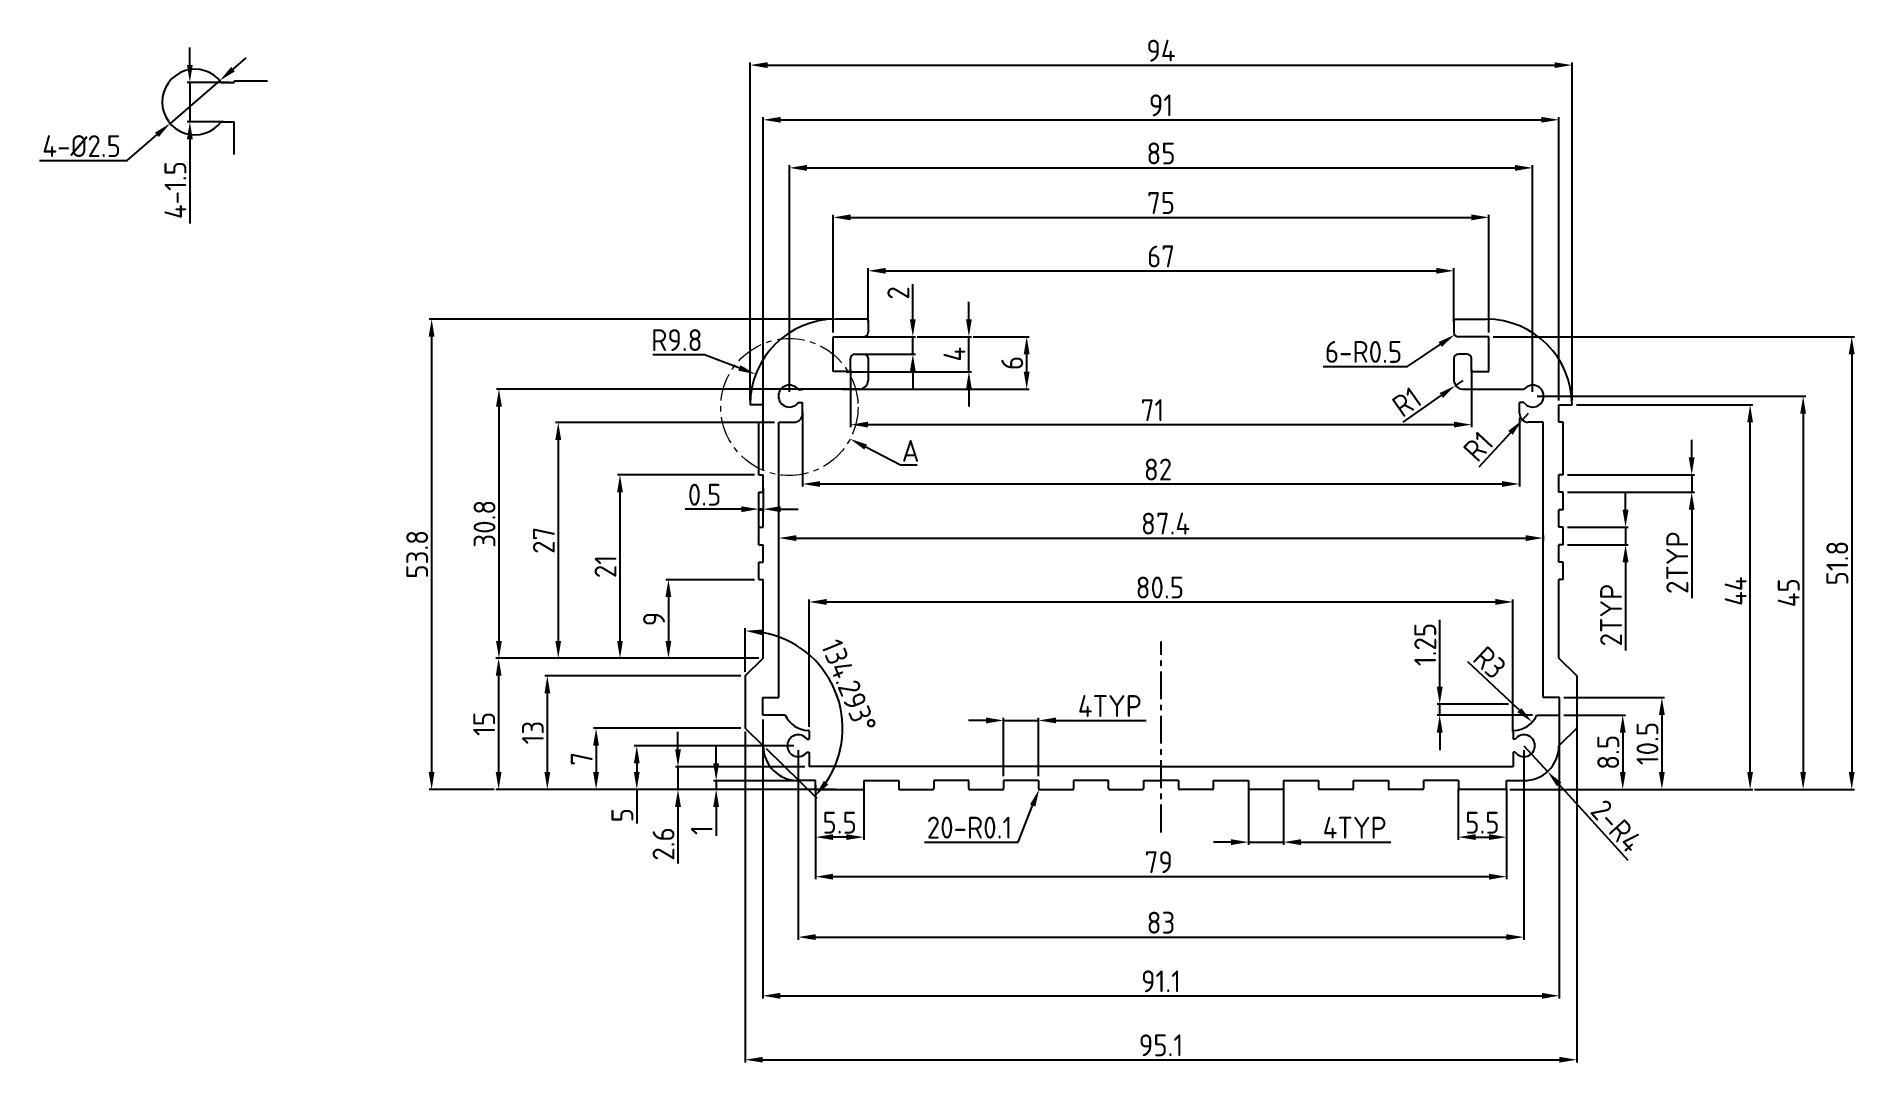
# Model space of a CAD drawing. Header units: millimetres. Extents: x 46 to 254, y 113 to 230.
import ezdxf

# ---------------------------------------------------------------- set-up
doc = ezdxf.new("R2010")
doc.units = ezdxf.units.MM
doc.header["$LTSCALE"] = 0.1
doc.linetypes.add('CENTER', pattern=[50.8, 31.75, -6.35, 6.35, -6.35])
doc.layers.get('0').update_dxf_attribs({"lineweight": 25})
doc.layers.add('图层1', color=7, linetype='Continuous', lineweight=20)
doc.styles.get("Standard").update_dxf_attribs({"font": 'isocp2.shx'})
doc.dimstyles.new('比例1-1', dxfattribs={"dimtxt": 2.5, "dimasz": 2, "dimexe": 0.3, "dimexo": 0.5, "dimgap": 0.4, "dimtad": 1, "dimdec": 3, "dimdsep": 46, "dimtxsty": 'Standard', "dimcen": 0, "dimclrd": 5, "dimclre": 5, "dimadec": 3, "dimazin": 2, "dimtfac": 1, "dimtdec": 3, "dimtmove": 0, "dimatfit": 3, "dimfxl": 0, "dimarcsym": 0})
doc.dimstyles.new('比例1-1$3', dxfattribs={"dimtxt": 2.5, "dimasz": 2, "dimexe": 0.3, "dimexo": 0.5, "dimgap": 0.4, "dimtad": 1, "dimtih": 1, "dimtoh": 1, "dimdec": 3, "dimdsep": 46, "dimtxsty": 'Standard', "dimcen": 0, "dimclrd": 5, "dimclre": 5, "dimadec": 3, "dimazin": 2, "dimtfac": 1, "dimtdec": 3, "dimtmove": 0, "dimatfit": 3, "dimfxl": 0, "dimarcsym": 0})
doc.dimstyles.new('比例1-1$4', dxfattribs={"dimtxt": 2.5, "dimasz": 2, "dimexe": 0.3, "dimexo": 0.5, "dimgap": 0.4, "dimtad": 1, "dimtih": 1, "dimtoh": 1, "dimdec": 3, "dimdsep": 46, "dimtxsty": 'Standard', "dimcen": 0, "dimclrd": 5, "dimclre": 5, "dimadec": 3, "dimazin": 2, "dimtfac": 1, "dimtdec": 3, "dimtofl": 0, "dimtmove": 0, "dimatfit": 3, "dimfxl": 0, "dimarcsym": 0})

msp = doc.modelspace()

# ---------------------------------------------------------------- blocks, each defined once
blk = doc.blocks.new('*D4')
at = {"layer": 'Defpoints', "color": 0}
for p in [(135.36, 145.13), (214.36, 144.68), (214.36, 134.15)]:
    blk.add_point(p, dxfattribs=at)
at = {"layer": '图层1', "color": 5, "lineweight": -2}
for p, q in [((135.36, 144.63), (135.36, 133.85)), ((214.36, 144.18), (214.36, 133.85)), ((137.36, 134.15), (212.36, 134.15))]:
    blk.add_line(p, q, dxfattribs=at)
at = {"layer": '图层1', "color": 5}
for points in [[(137.36, 134.48), (137.36, 133.81), (135.36, 134.15)], [(212.36, 134.48), (212.36, 133.81), (214.36, 134.15)]]:
    blk.add_solid(points, dxfattribs=at)
at = {"layer": '图层1', "color": 0, "insert": (174.6, 135.8), "char_height": 2.5, "attachment_point": 5}
blk.add_mtext('79', dxfattribs=at)
blk = doc.blocks.new('*D5')
at = {"layer": 'Defpoints', "color": 0}
for p in [(135.36, 144.68), (140.86, 144.68), (135.36, 138.67)]:
    blk.add_point(p, dxfattribs=at)
at = {"layer": '图层1', "color": 5, "lineweight": -2}
for p, q in [((135.36, 144.18), (135.36, 138.37)), ((140.86, 144.18), (140.86, 138.37)), ((138.86, 138.67), (137.36, 138.67))]:
    blk.add_line(p, q, dxfattribs=at)
at = {"layer": '图层1', "color": 5}
for points in [[(137.36, 139.01), (137.36, 138.34), (135.36, 138.67)], [(138.86, 139.01), (138.86, 138.34), (140.86, 138.67)]]:
    blk.add_solid(points, dxfattribs=at)
at = {"layer": '图层1', "color": 0, "insert": (138.11, 140.32), "char_height": 2.5, "attachment_point": 5}
blk.add_mtext('5.5', dxfattribs=at)
blk = doc.blocks.new('*D6')
at = {"layer": 'Defpoints', "color": 0}
for p in [(208.86, 144.68), (214.36, 144.68), (214.36, 138.67)]:
    blk.add_point(p, dxfattribs=at)
at = {"layer": '图层1', "color": 5, "lineweight": -2}
for p, q in [((208.86, 144.18), (208.86, 138.37)), ((214.36, 144.18), (214.36, 138.37)), ((210.86, 138.67), (212.36, 138.67))]:
    blk.add_line(p, q, dxfattribs=at)
at = {"layer": '图层1', "color": 5}
for points in [[(210.86, 139.01), (210.86, 138.34), (208.86, 138.67)], [(212.36, 139.01), (212.36, 138.34), (214.36, 138.67)]]:
    blk.add_solid(points, dxfattribs=at)
at = {"layer": '图层1', "color": 0, "insert": (211.61, 140.32), "char_height": 2.5, "attachment_point": 5}
blk.add_mtext('5.5', dxfattribs=at)
blk = doc.blocks.new('*D7')
at = {"layer": 'Defpoints', "color": 0}
for p in [(160.86, 152.02), (156.86, 145.13), (160.86, 145.13)]:
    blk.add_point(p, dxfattribs=at)
at = {"layer": '图层1', "color": 5, "lineweight": -2}
for p, q in [((154.86, 152.02), (152.86, 152.02)), ((156.86, 145.63), (156.86, 152.32)), ((156.86, 152.02), (160.86, 152.02)), ((160.86, 145.63), (160.86, 152.32)), ((162.86, 152.02), (173.16, 152.02))]:
    blk.add_line(p, q, dxfattribs=at)
at = {"layer": '图层1', "color": 5}
for points in [[(154.86, 152.36), (154.86, 151.69), (156.86, 152.02)], [(162.86, 152.36), (162.86, 151.69), (160.86, 152.02)]]:
    blk.add_solid(points, dxfattribs=at)
at = {"layer": '图层1', "color": 0, "insert": (169.01, 153.67), "char_height": 2.5, "attachment_point": 5}
blk.add_mtext('4TYP', dxfattribs=at)
blk = doc.blocks.new('*D8')
at = {"layer": 'Defpoints', "color": 0}
for p in [(184.86, 144.68), (188.86, 145.13), (188.86, 138.1)]:
    blk.add_point(p, dxfattribs=at)
at = {"layer": '图层1', "color": 5, "lineweight": -2}
for p, q in [((184.86, 144.18), (184.86, 137.8)), ((188.86, 144.63), (188.86, 137.8)), ((182.86, 138.1), (180.86, 138.1)), ((184.86, 138.1), (188.86, 138.1)), ((190.86, 138.1), (201.16, 138.1))]:
    blk.add_line(p, q, dxfattribs=at)
at = {"layer": '图层1', "color": 5}
for points in [[(182.86, 138.43), (182.86, 137.76), (184.86, 138.1)], [(190.86, 138.43), (190.86, 137.76), (188.86, 138.1)]]:
    blk.add_solid(points, dxfattribs=at)
at = {"layer": '图层1', "color": 0, "insert": (197.01, 139.75), "char_height": 2.5, "attachment_point": 5}
blk.add_mtext('4TYP', dxfattribs=at)
blk = doc.blocks.new('*D9')
at = {"layer": 'Defpoints', "color": 0}
for p in [(160.93, 144.14), (160.96, 144.23)]:
    blk.add_point(p, dxfattribs=at)
at = {"layer": '图层1', "color": 5, "lineweight": -2}
for p, q in [((158.51, 138.11), (160.18, 142.28)), ((147.8, 138.11), (158.51, 138.11))]:
    blk.add_line(p, q, dxfattribs=at)
at = {"layer": '图层1', "color": 5}
blk.add_solid([(159.88, 142.41), (160.49, 142.16), (160.93, 144.14)], dxfattribs=at)
at = {"layer": '图层1', "color": 0, "insert": (152.96, 139.76), "char_height": 2.5, "attachment_point": 5}
blk.add_mtext('20-R0.1', dxfattribs=at)
blk = doc.blocks.new('*D10')
at = {"layer": 'Defpoints', "color": 0}
for p in [(133.36, 149.13), (216.36, 149.13), (216.36, 127.23)]:
    blk.add_point(p, dxfattribs=at)
at = {"layer": '图层1', "color": 5, "lineweight": -2}
for p, q in [((133.36, 148.63), (133.36, 126.93)), ((216.36, 148.63), (216.36, 126.93)), ((135.36, 127.23), (214.36, 127.23))]:
    blk.add_line(p, q, dxfattribs=at)
at = {"layer": '图层1', "color": 5}
for points in [[(135.36, 127.57), (135.36, 126.9), (133.36, 127.23)], [(214.36, 127.57), (214.36, 126.9), (216.36, 127.23)]]:
    blk.add_solid(points, dxfattribs=at)
at = {"layer": '图层1', "color": 0, "insert": (174.86, 128.88), "char_height": 2.5, "attachment_point": 5}
blk.add_mtext('83', dxfattribs=at)
blk = doc.blocks.new('*D11')
at = {"layer": 'Defpoints', "color": 0}
for p in [(222.41, 154.13), (127.31, 151.24), (222.41, 113.2)]:
    blk.add_point(p, dxfattribs=at)
at = {"layer": '图层1', "color": 5, "lineweight": -2}
for p, q in [((222.41, 153.63), (222.41, 112.9)), ((127.31, 150.74), (127.31, 112.9)), ((129.31, 113.2), (220.41, 113.2))]:
    blk.add_line(p, q, dxfattribs=at)
at = {"layer": '图层1', "color": 5}
for points in [[(129.31, 113.53), (129.31, 112.87), (127.31, 113.2)], [(220.41, 113.53), (220.41, 112.87), (222.41, 113.2)]]:
    blk.add_solid(points, dxfattribs=at)
at = {"layer": '图层1', "color": 0, "insert": (174.86, 114.85), "char_height": 2.5, "attachment_point": 5}
blk.add_mtext('95.1', dxfattribs=at)
blk = doc.blocks.new('*D12')
at = {"layer": 'Defpoints', "color": 0}
for p in [(123.99, 144.13), (133.36, 145.13), (136.92, 144.13)]:
    blk.add_point(p, dxfattribs=at)
at = {"layer": '图层1', "color": 5, "lineweight": -2}
for p, q in [((123.99, 147.13), (123.99, 149.13)), ((132.86, 145.13), (123.69, 145.13)), ((136.42, 144.13), (123.69, 144.13)), ((123.99, 145.13), (123.99, 144.13)), ((123.99, 142.13), (123.99, 138.83))]:
    blk.add_line(p, q, dxfattribs=at)
at = {"layer": '图层1', "color": 5}
for points in [[(123.65, 147.13), (124.32, 147.13), (123.99, 145.13)], [(123.65, 142.13), (124.32, 142.13), (123.99, 144.13)]]:
    blk.add_solid(points, dxfattribs=at)
at = {"layer": '图层1', "color": 0, "insert": (122.34, 139.48), "char_height": 2.5, "attachment_point": 5, "rotation": 90}
blk.add_mtext('1', dxfattribs=at)
blk = doc.blocks.new('*D13')
at = {"layer": 'Defpoints', "color": 0}
for p in [(134.61, 146.73), (119.62, 144.13), (123.99, 144.13)]:
    blk.add_point(p, dxfattribs=at)
at = {"layer": '图层1', "color": 5, "lineweight": -2}
for p, q in [((119.62, 148.73), (119.62, 150.73)), ((134.11, 146.73), (119.32, 146.73)), ((119.62, 146.73), (119.62, 144.13)), ((123.49, 144.13), (119.32, 144.13)), ((119.62, 142.13), (119.62, 135.65))]:
    blk.add_line(p, q, dxfattribs=at)
at = {"layer": '图层1', "color": 5}
for points in [[(119.29, 148.73), (119.96, 148.73), (119.62, 146.73)], [(119.29, 142.13), (119.96, 142.13), (119.62, 144.13)]]:
    blk.add_solid(points, dxfattribs=at)
at = {"layer": '图层1', "color": 0, "insert": (117.97, 137.89), "char_height": 2.5, "attachment_point": 5, "rotation": 90}
blk.add_mtext('2.6', dxfattribs=at)
blk = doc.blocks.new('*D14')
at = {"layer": 'Defpoints', "color": 0}
for p in [(133.36, 149.13), (114.91, 144.13), (119.62, 144.13)]:
    blk.add_point(p, dxfattribs=at)
at = {"layer": '图层1', "color": 5, "lineweight": -2}
for p, q in [((132.86, 149.13), (114.61, 149.13)), ((114.91, 147.13), (114.91, 146.13)), ((119.12, 144.13), (114.61, 144.13)), ((114.91, 144.13), (114.91, 140.23))]:
    blk.add_line(p, q, dxfattribs=at)
at = {"layer": '图层1', "color": 5}
for points in [[(114.58, 147.13), (115.24, 147.13), (114.91, 149.13)], [(114.58, 146.13), (115.24, 146.13), (114.91, 144.13)]]:
    blk.add_solid(points, dxfattribs=at)
at = {"layer": '图层1', "color": 0, "insert": (113.26, 141.18), "char_height": 2.5, "attachment_point": 5, "rotation": 90}
blk.add_mtext('5', dxfattribs=at)
blk = doc.blocks.new('*D15')
at = {"layer": 'Defpoints', "color": 0}
for p in [(216.36, 149.13), (219.05, 146.17)]:
    blk.add_point(p, dxfattribs=at)
at = {"layer": '图层1', "color": 5, "lineweight": -2}
for p, q in [((216.36, 149.13), (219.05, 146.17)), ((228.29, 136.01), (220.4, 144.69))]:
    blk.add_line(p, q, dxfattribs=at)
at = {"layer": '图层1', "color": 5}
blk.add_solid([(220.65, 144.92), (220.15, 144.47), (219.05, 146.17)], dxfattribs=at)
at = {"layer": '图层1', "color": 0, "insert": (226.96, 139.93), "char_height": 2.5, "attachment_point": 5, "rotation": 312.2621}
blk.add_mtext('2-R4', dxfattribs=at)
blk = doc.blocks.new('*D16')
at = {"layer": 'Defpoints', "color": 0}
for p in [(129.31, 152.63), (220.41, 153.63), (220.41, 120.52)]:
    blk.add_point(p, dxfattribs=at)
at = {"layer": '图层1', "color": 5, "lineweight": -2}
for p, q in [((129.31, 152.13), (129.31, 120.22)), ((220.41, 153.13), (220.41, 120.22)), ((131.31, 120.52), (218.41, 120.52))]:
    blk.add_line(p, q, dxfattribs=at)
at = {"layer": '图层1', "color": 5}
for points in [[(131.31, 120.85), (131.31, 120.18), (129.31, 120.52)], [(218.41, 120.85), (218.41, 120.18), (220.41, 120.52)]]:
    blk.add_solid(points, dxfattribs=at)
at = {"layer": '图层1', "color": 0, "insert": (174.86, 122.17), "char_height": 2.5, "attachment_point": 5}
blk.add_mtext('91.1', dxfattribs=at)
blk = doc.blocks.new('*D17')
at = {"layer": 'Defpoints', "color": 0}
for p in [(127.31, 151.13), (110.26, 144.13), (114.91, 144.13)]:
    blk.add_point(p, dxfattribs=at)
at = {"layer": '图层1', "color": 5, "lineweight": -2}
for p, q in [((126.81, 151.13), (109.96, 151.13)), ((110.26, 149.13), (110.26, 146.13)), ((114.41, 144.13), (109.96, 144.13))]:
    blk.add_line(p, q, dxfattribs=at)
at = {"layer": '图层1', "color": 5}
for points in [[(109.92, 149.13), (110.59, 149.13), (110.26, 151.13)], [(109.92, 146.13), (110.59, 146.13), (110.26, 144.13)]]:
    blk.add_solid(points, dxfattribs=at)
at = {"layer": '图层1', "color": 0, "insert": (108.61, 147.63), "char_height": 2.5, "attachment_point": 5, "rotation": 90}
blk.add_mtext('7', dxfattribs=at)
blk = doc.blocks.new('*D18')
at = {"layer": 'Defpoints', "color": 0}
for p in [(135.16, 159.05), (127.31, 157.09), (127.31, 151.13), (127.31, 151.13), (129.33, 149.16)]:
    blk.add_point(p, dxfattribs=at)
at = {"layer": '图层1', "color": 5, "lineweight": -2}
for p, q in [((127.31, 157.59), (127.31, 162.58)), ((129.69, 148.81), (135.51, 143.14))]:
    blk.add_line(p, q, dxfattribs=at)
blk.add_arc((127.31, 151.13), 11.14, 326.0031, 79.7043, dxfattribs=at)
at = {"layer": '图层1', "color": 5}
for points in [[(129.28, 161.77), (129.34, 162.43), (127.31, 162.28)], [(136.81, 144.69), (136.3, 145.11), (135.29, 143.35)]]:
    blk.add_solid(points, dxfattribs=at)
at = {"layer": '图层1', "color": 0, "insert": (139.16, 155.97), "char_height": 2.5, "attachment_point": 5, "rotation": 292.1868}
blk.add_mtext('134.293°', dxfattribs=at)
blk = doc.blocks.new('*D19')
at = {"layer": 'Defpoints', "color": 0}
for p in [(127.31, 157.13), (104.68, 144.13), (110.26, 144.13)]:
    blk.add_point(p, dxfattribs=at)
at = {"layer": '图层1', "color": 5, "lineweight": -2}
for p, q in [((126.81, 157.13), (104.38, 157.13)), ((104.68, 155.13), (104.68, 146.13)), ((109.76, 144.13), (104.38, 144.13))]:
    blk.add_line(p, q, dxfattribs=at)
at = {"layer": '图层1', "color": 5}
for points in [[(104.35, 155.13), (105.01, 155.13), (104.68, 157.13)], [(104.35, 146.13), (105.01, 146.13), (104.68, 144.13)]]:
    blk.add_solid(points, dxfattribs=at)
at = {"layer": '图层1', "color": 0, "insert": (103.03, 150.63), "char_height": 2.5, "attachment_point": 5, "rotation": 90}
blk.add_mtext('13', dxfattribs=at)
blk = doc.blocks.new('*D20')
at = {"layer": 'Defpoints', "color": 0}
for p in [(129.36, 159.13), (99.11, 144.13), (138.15, 144.13)]:
    blk.add_point(p, dxfattribs=at)
at = {"layer": '图层1', "color": 5, "lineweight": -2}
for p, q in [((128.86, 159.13), (98.81, 159.13)), ((99.11, 157.13), (99.11, 146.13)), ((137.65, 144.13), (98.81, 144.13))]:
    blk.add_line(p, q, dxfattribs=at)
at = {"layer": '图层1', "color": 5}
for points in [[(98.78, 157.13), (99.45, 157.13), (99.11, 159.13)], [(98.78, 146.13), (99.45, 146.13), (99.11, 144.13)]]:
    blk.add_solid(points, dxfattribs=at)
at = {"layer": '图层1', "color": 0, "insert": (97.46, 151.63), "char_height": 2.5, "attachment_point": 5, "rotation": 90}
blk.add_mtext('15', dxfattribs=at)
blk = doc.blocks.new('*D21')
at = {"layer": 'Defpoints', "color": 0}
for p in [(137.66, 197.93), (91.45, 144.13), (99.11, 144.13)]:
    blk.add_point(p, dxfattribs=at)
at = {"layer": '图层1', "color": 5, "lineweight": -2}
for p, q in [((137.16, 197.93), (91.15, 197.93)), ((91.45, 195.93), (91.45, 146.13)), ((98.61, 144.13), (91.15, 144.13))]:
    blk.add_line(p, q, dxfattribs=at)
at = {"layer": '图层1', "color": 5}
for points in [[(91.11, 195.93), (91.78, 195.93), (91.45, 197.93)], [(91.11, 146.13), (91.78, 146.13), (91.45, 144.13)]]:
    blk.add_solid(points, dxfattribs=at)
at = {"layer": '图层1', "color": 0, "insert": (89.8, 171.03), "char_height": 2.5, "attachment_point": 5, "rotation": 90}
blk.add_mtext('53.8', dxfattribs=at)
blk = doc.blocks.new('*D22')
at = {"layer": 'Defpoints', "color": 0}
for p in [(128.51, 191.64), (137.66, 188.13)]:
    blk.add_point(p, dxfattribs=at)
at = {"layer": '图层1', "color": 5, "lineweight": -2}
for p, q in [((116.73, 193.89), (122.64, 193.89)), ((122.64, 193.89), (126.64, 192.35))]:
    blk.add_line(p, q, dxfattribs=at)
at = {"layer": '图层1', "color": 5}
blk.add_solid([(126.76, 192.67), (126.52, 192.04), (128.51, 191.64)], dxfattribs=at)
at = {"layer": '图层1', "color": 0, "insert": (119.49, 195.54), "char_height": 2.5, "attachment_point": 5}
blk.add_mtext('R9.8', dxfattribs=at)
blk = doc.blocks.new('*D23')
at = {"layer": 'Defpoints', "color": 0}
for p in [(208.36, 203.47), (141.36, 197.13), (208.36, 197.13)]:
    blk.add_point(p, dxfattribs=at)
at = {"layer": '图层1', "color": 5, "lineweight": -2}
for p, q in [((141.36, 197.63), (141.36, 203.77)), ((143.36, 203.47), (206.36, 203.47)), ((208.36, 197.63), (208.36, 203.77))]:
    blk.add_line(p, q, dxfattribs=at)
at = {"layer": '图层1', "color": 5}
for points in [[(143.36, 203.8), (143.36, 203.14), (141.36, 203.47)], [(206.36, 203.8), (206.36, 203.14), (208.36, 203.47)]]:
    blk.add_solid(points, dxfattribs=at)
at = {"layer": '图层1', "color": 0, "insert": (174.86, 205.12), "char_height": 2.5, "attachment_point": 5}
blk.add_mtext('67', dxfattribs=at)
blk = doc.blocks.new('*D24')
at = {"layer": 'Defpoints', "color": 0}
for p in [(139.36, 192.68), (210.36, 192.68), (210.36, 185.87)]:
    blk.add_point(p, dxfattribs=at)
at = {"layer": '图层1', "color": 5, "lineweight": -2}
for p, q in [((139.36, 192.18), (139.36, 185.57)), ((210.36, 192.18), (210.36, 185.57)), ((141.36, 185.87), (208.36, 185.87))]:
    blk.add_line(p, q, dxfattribs=at)
at = {"layer": '图层1', "color": 5}
for points in [[(141.36, 186.21), (141.36, 185.54), (139.36, 185.87)], [(208.36, 186.21), (208.36, 185.54), (210.36, 185.87)]]:
    blk.add_solid(points, dxfattribs=at)
at = {"layer": '图层1', "color": 0, "insert": (173.88, 187.52), "char_height": 2.5, "attachment_point": 5}
blk.add_mtext('71', dxfattribs=at)
blk = doc.blocks.new('*D25')
at = {"layer": 'Defpoints', "color": 0}
for p in [(212.36, 209.58), (137.36, 195.93), (212.36, 195.93)]:
    blk.add_point(p, dxfattribs=at)
at = {"layer": '图层1', "color": 5, "lineweight": -2}
for p, q in [((137.36, 196.43), (137.36, 209.88)), ((139.36, 209.58), (210.36, 209.58)), ((212.36, 196.43), (212.36, 209.88))]:
    blk.add_line(p, q, dxfattribs=at)
at = {"layer": '图层1', "color": 5}
for points in [[(139.36, 209.92), (139.36, 209.25), (137.36, 209.58)], [(210.36, 209.92), (210.36, 209.25), (212.36, 209.58)]]:
    blk.add_solid(points, dxfattribs=at)
at = {"layer": '图层1', "color": 0, "insert": (174.86, 211.23), "char_height": 2.5, "attachment_point": 5}
blk.add_mtext('75', dxfattribs=at)
blk = doc.blocks.new('*D26')
at = {"layer": 'Defpoints', "color": 0}
for p in [(217.36, 215.25), (132.36, 189.13), (217.36, 189.13)]:
    blk.add_point(p, dxfattribs=at)
at = {"layer": '图层1', "color": 5, "lineweight": -2}
for p, q in [((132.36, 189.63), (132.36, 215.55)), ((134.36, 215.25), (215.36, 215.25)), ((217.36, 189.63), (217.36, 215.55))]:
    blk.add_line(p, q, dxfattribs=at)
at = {"layer": '图层1', "color": 5}
for points in [[(134.36, 215.58), (134.36, 214.91), (132.36, 215.25)], [(215.36, 215.58), (215.36, 214.91), (217.36, 215.25)]]:
    blk.add_solid(points, dxfattribs=at)
at = {"layer": '图层1', "color": 0, "insert": (174.86, 216.9), "char_height": 2.5, "attachment_point": 5}
blk.add_mtext('85', dxfattribs=at)
blk = doc.blocks.new('*D27')
at = {"layer": 'Defpoints', "color": 0}
for p in [(133.86, 187.83), (215.86, 187.13), (215.86, 179.08)]:
    blk.add_point(p, dxfattribs=at)
at = {"layer": '图层1', "color": 5, "lineweight": -2}
for p, q in [((133.86, 187.33), (133.86, 178.78)), ((215.86, 186.63), (215.86, 178.78)), ((135.86, 179.08), (213.86, 179.08))]:
    blk.add_line(p, q, dxfattribs=at)
at = {"layer": '图层1', "color": 5}
for points in [[(135.86, 179.41), (135.86, 178.75), (133.86, 179.08)], [(213.86, 179.41), (213.86, 178.75), (215.86, 179.08)]]:
    blk.add_solid(points, dxfattribs=at)
at = {"layer": '图层1', "color": 0, "insert": (174.52, 180.73), "char_height": 2.5, "attachment_point": 5}
blk.add_mtext('82', dxfattribs=at)
blk = doc.blocks.new('*D28')
at = {"layer": 'Defpoints', "color": 0}
for p in [(218.56, 173.67), (218.56, 172.89), (131.16, 170.38)]:
    blk.add_point(p, dxfattribs=at)
at = {"layer": '图层1', "color": 5, "lineweight": -2}
for p, q in [((131.16, 170.88), (131.16, 173.19)), ((133.16, 172.89), (216.56, 172.89)), ((218.56, 173.17), (218.56, 172.59))]:
    blk.add_line(p, q, dxfattribs=at)
at = {"layer": '图层1', "color": 5}
for points in [[(133.16, 173.22), (133.16, 172.55), (131.16, 172.89)], [(216.56, 173.22), (216.56, 172.55), (218.56, 172.89)]]:
    blk.add_solid(points, dxfattribs=at)
at = {"layer": '图层1', "color": 0, "insert": (175.38, 174.54), "char_height": 2.5, "attachment_point": 5}
blk.add_mtext('87.4', dxfattribs=at)
blk = doc.blocks.new('*D29')
at = {"layer": 'Defpoints', "color": 0}
for p in [(220.36, 220.75), (220.36, 188.13), (129.36, 180.13)]:
    blk.add_point(p, dxfattribs=at)
at = {"layer": '图层1', "color": 5, "lineweight": -2}
for p, q in [((129.36, 180.63), (129.36, 221.05)), ((131.36, 220.75), (218.36, 220.75)), ((220.36, 188.63), (220.36, 221.05))]:
    blk.add_line(p, q, dxfattribs=at)
at = {"layer": '图层1', "color": 5}
for points in [[(131.36, 221.08), (131.36, 220.42), (129.36, 220.75)], [(218.36, 221.08), (218.36, 220.42), (220.36, 220.75)]]:
    blk.add_solid(points, dxfattribs=at)
at = {"layer": '图层1', "color": 0, "insert": (174.86, 222.4), "char_height": 2.5, "attachment_point": 5}
blk.add_mtext('91', dxfattribs=at)
blk = doc.blocks.new('*D30')
at = {"layer": 'Defpoints', "color": 0}
for p in [(221.86, 227.01), (127.86, 188.13), (221.86, 188.13)]:
    blk.add_point(p, dxfattribs=at)
at = {"layer": '图层1', "color": 5, "lineweight": -2}
for p, q in [((127.86, 188.63), (127.86, 227.31)), ((129.86, 227.01), (219.86, 227.01)), ((221.86, 188.63), (221.86, 227.31))]:
    blk.add_line(p, q, dxfattribs=at)
at = {"layer": '图层1', "color": 5}
for points in [[(129.86, 227.34), (129.86, 226.67), (127.86, 227.01)], [(219.86, 227.34), (219.86, 226.67), (221.86, 227.01)]]:
    blk.add_solid(points, dxfattribs=at)
at = {"layer": '图层1', "color": 0, "insert": (174.86, 228.66), "char_height": 2.5, "attachment_point": 5}
blk.add_mtext('94', dxfattribs=at)
blk = doc.blocks.new('*D31')
at = {"layer": 'Defpoints', "color": 0}
for p in [(140.06, 195.93), (139.86, 193.93), (146.48, 193.93)]:
    blk.add_point(p, dxfattribs=at)
at = {"layer": '图层1', "color": 5, "lineweight": -2}
for p, q in [((146.48, 197.93), (146.48, 201.95)), ((140.56, 195.93), (146.78, 195.93)), ((146.48, 193.93), (146.48, 195.93)), ((140.36, 193.93), (146.78, 193.93)), ((146.48, 191.93), (146.48, 189.93))]:
    blk.add_line(p, q, dxfattribs=at)
at = {"layer": '图层1', "color": 5}
for points in [[(146.14, 197.93), (146.81, 197.93), (146.48, 195.93)], [(146.14, 191.93), (146.81, 191.93), (146.48, 193.93)]]:
    blk.add_solid(points, dxfattribs=at)
at = {"layer": '图层1', "color": 0, "insert": (144.82, 200.94), "char_height": 2.5, "attachment_point": 5, "rotation": 90}
blk.add_mtext('2', dxfattribs=at)
blk = doc.blocks.new('*D32')
at = {"layer": 'Defpoints', "color": 0}
for p in [(146.48, 195.93), (152.89, 195.93), (138.36, 191.93)]:
    blk.add_point(p, dxfattribs=at)
at = {"layer": '图层1', "color": 5, "lineweight": -2}
for p, q in [((152.89, 197.93), (152.89, 199.93)), ((146.98, 195.93), (153.19, 195.93)), ((152.89, 191.93), (152.89, 195.93)), ((138.86, 191.93), (153.19, 191.93)), ((152.89, 189.93), (152.89, 187.93))]:
    blk.add_line(p, q, dxfattribs=at)
at = {"layer": '图层1', "color": 5}
for points in [[(152.56, 197.93), (153.22, 197.93), (152.89, 195.93)], [(152.56, 189.93), (153.22, 189.93), (152.89, 191.93)]]:
    blk.add_solid(points, dxfattribs=at)
at = {"layer": '图层1', "color": 0, "insert": (151.24, 193.93), "char_height": 2.5, "attachment_point": 5, "rotation": 90}
blk.add_mtext('4', dxfattribs=at)
blk = doc.blocks.new('*D33')
at = {"layer": 'Defpoints', "color": 0}
for p in [(152.89, 195.93), (159.5, 195.93), (137.86, 189.93)]:
    blk.add_point(p, dxfattribs=at)
at = {"layer": '图层1', "color": 5, "lineweight": -2}
for p, q in [((153.39, 195.93), (159.8, 195.93)), ((159.5, 191.93), (159.5, 193.93)), ((138.36, 189.93), (159.8, 189.93))]:
    blk.add_line(p, q, dxfattribs=at)
at = {"layer": '图层1', "color": 5}
for points in [[(159.16, 193.93), (159.83, 193.93), (159.5, 195.93)], [(159.16, 191.93), (159.83, 191.93), (159.5, 189.93)]]:
    blk.add_solid(points, dxfattribs=at)
at = {"layer": '图层1', "color": 0, "insert": (157.85, 192.93), "char_height": 2.5, "attachment_point": 5, "rotation": 90}
blk.add_mtext('6', dxfattribs=at)
blk = doc.blocks.new('*D34')
at = {"layer": 'Defpoints', "color": 0}
for p in [(135.55, 189.93), (99.11, 159.13), (99.15, 159.13)]:
    blk.add_point(p, dxfattribs=at)
at = {"layer": '图层1', "color": 5, "lineweight": -2}
for p, q in [((135.05, 189.93), (98.85, 189.93)), ((99.15, 187.93), (99.15, 161.13)), ((99.61, 159.13), (99.45, 159.13))]:
    blk.add_line(p, q, dxfattribs=at)
at = {"layer": '图层1', "color": 5}
for points in [[(98.81, 187.93), (99.48, 187.93), (99.15, 189.93)], [(98.81, 161.13), (99.48, 161.13), (99.15, 159.13)]]:
    blk.add_solid(points, dxfattribs=at)
at = {"layer": '图层1', "color": 0, "insert": (97.5, 174.53), "char_height": 2.5, "attachment_point": 5, "rotation": 90}
blk.add_mtext('30.8', dxfattribs=at)
blk = doc.blocks.new('*D35')
at = {"layer": 'Defpoints', "color": 0}
for p in [(131.16, 186.13), (105.93, 159.13), (112.16, 159.13)]:
    blk.add_point(p, dxfattribs=at)
at = {"layer": '图层1', "color": 5, "lineweight": -2}
for p, q in [((130.66, 186.13), (105.63, 186.13)), ((105.93, 184.13), (105.93, 161.13)), ((111.66, 159.13), (105.63, 159.13))]:
    blk.add_line(p, q, dxfattribs=at)
at = {"layer": '图层1', "color": 5}
for points in [[(105.6, 184.13), (106.26, 184.13), (105.93, 186.13)], [(105.6, 161.13), (106.26, 161.13), (105.93, 159.13)]]:
    blk.add_solid(points, dxfattribs=at)
at = {"layer": '图层1', "color": 0, "insert": (104.28, 172.63), "char_height": 2.5, "attachment_point": 5, "rotation": 90}
blk.add_mtext('27', dxfattribs=at)
blk = doc.blocks.new('*D36')
at = {"layer": 'Defpoints', "color": 0}
for p in [(128.86, 180.13), (112.99, 159.13), (115.2, 159.13)]:
    blk.add_point(p, dxfattribs=at)
at = {"layer": '图层1', "color": 5, "lineweight": -2}
for p, q in [((128.36, 180.13), (112.69, 180.13)), ((112.99, 178.13), (112.99, 161.13)), ((114.7, 159.13), (112.69, 159.13))]:
    blk.add_line(p, q, dxfattribs=at)
at = {"layer": '图层1', "color": 5}
for points in [[(112.66, 178.13), (113.32, 178.13), (112.99, 180.13)], [(112.66, 161.13), (113.32, 161.13), (112.99, 159.13)]]:
    blk.add_solid(points, dxfattribs=at)
at = {"layer": '图层1', "color": 0, "insert": (111.34, 169.63), "char_height": 2.5, "attachment_point": 5, "rotation": 90}
blk.add_mtext('21', dxfattribs=at)
blk = doc.blocks.new('*D37')
at = {"layer": 'Defpoints', "color": 0}
for p in [(128.86, 168.13), (118.53, 159.13), (119.22, 159.13)]:
    blk.add_point(p, dxfattribs=at)
at = {"layer": '图层1', "color": 5, "lineweight": -2}
for p, q in [((128.36, 168.13), (118.23, 168.13)), ((118.53, 166.13), (118.53, 161.13)), ((118.72, 159.13), (118.23, 159.13))]:
    blk.add_line(p, q, dxfattribs=at)
at = {"layer": '图层1', "color": 5}
for points in [[(118.19, 166.13), (118.86, 166.13), (118.53, 168.13)], [(118.19, 161.13), (118.86, 161.13), (118.53, 159.13)]]:
    blk.add_solid(points, dxfattribs=at)
at = {"layer": '图层1', "color": 0, "insert": (116.88, 163.63), "char_height": 2.5, "attachment_point": 5, "rotation": 90}
blk.add_mtext('9', dxfattribs=at)
blk = doc.blocks.new('*D38')
at = {"layer": 'Defpoints', "color": 0}
for p in [(221.86, 188.13), (242.23, 188.13), (214.26, 144.13)]:
    blk.add_point(p, dxfattribs=at)
at = {"layer": '图层1', "color": 5, "lineweight": -2}
for p, q in [((222.36, 188.13), (242.53, 188.13)), ((242.23, 146.13), (242.23, 186.13)), ((214.76, 144.13), (242.53, 144.13))]:
    blk.add_line(p, q, dxfattribs=at)
at = {"layer": '图层1', "color": 5}
for points in [[(241.9, 186.13), (242.56, 186.13), (242.23, 188.13)], [(241.9, 146.13), (242.56, 146.13), (242.23, 144.13)]]:
    blk.add_solid(points, dxfattribs=at)
at = {"layer": '图层1', "color": 0, "insert": (240.58, 166.81), "char_height": 2.5, "attachment_point": 5, "rotation": 90}
blk.add_mtext('44', dxfattribs=at)
blk = doc.blocks.new('*D39')
at = {"layer": 'Defpoints', "color": 0}
for p in [(220.86, 180.13), (235.55, 180.13), (220.86, 178.13)]:
    blk.add_point(p, dxfattribs=at)
at = {"layer": '图层1', "color": 5, "lineweight": -2}
for p, q in [((235.55, 182.13), (235.55, 184.13)), ((221.36, 180.13), (235.85, 180.13)), ((235.55, 180.13), (235.55, 178.13)), ((221.36, 178.13), (235.85, 178.13)), ((235.55, 176.13), (235.55, 166.02))]:
    blk.add_line(p, q, dxfattribs=at)
at = {"layer": '图层1', "color": 5}
for points in [[(235.21, 182.13), (235.88, 182.13), (235.55, 180.13)], [(235.21, 176.13), (235.88, 176.13), (235.55, 178.13)]]:
    blk.add_solid(points, dxfattribs=at)
at = {"layer": '图层1', "color": 0, "insert": (233.9, 170.08), "char_height": 2.5, "attachment_point": 5, "rotation": 90}
blk.add_mtext('2TYP', dxfattribs=at)
blk = doc.blocks.new('*D40')
at = {"layer": 'Defpoints', "color": 0}
for p in [(220.86, 174.13), (220.86, 172.13), (227.98, 172.13)]:
    blk.add_point(p, dxfattribs=at)
at = {"layer": '图层1', "color": 5, "lineweight": -2}
for p, q in [((227.98, 176.13), (227.98, 178.13)), ((221.36, 174.13), (228.28, 174.13)), ((227.98, 174.13), (227.98, 172.13)), ((221.36, 172.13), (228.28, 172.13)), ((227.98, 170.13), (227.98, 160.02))]:
    blk.add_line(p, q, dxfattribs=at)
at = {"layer": '图层1', "color": 5}
for points in [[(227.65, 176.13), (228.32, 176.13), (227.98, 174.13)], [(227.65, 170.13), (228.32, 170.13), (227.98, 172.13)]]:
    blk.add_solid(points, dxfattribs=at)
at = {"layer": '图层1', "color": 0, "insert": (226.33, 164.08), "char_height": 2.5, "attachment_point": 5, "rotation": 90}
blk.add_mtext('2TYP', dxfattribs=at)
blk = doc.blocks.new('*D41')
at = {"layer": 'Defpoints', "color": 0}
for p in [(216.19, 186.4), (216.86, 187.13)]:
    blk.add_point(p, dxfattribs=at)
at = {"layer": '图层1', "color": 5, "lineweight": -2}
for p, q in [((216.86, 187.13), (216.19, 186.4)), ((211.23, 181.04), (214.83, 184.93))]:
    blk.add_line(p, q, dxfattribs=at)
at = {"layer": '图层1', "color": 5}
blk.add_solid([(214.58, 185.16), (215.07, 184.7), (216.19, 186.4)], dxfattribs=at)
at = {"layer": '图层1', "color": 0, "insert": (211.14, 183.37), "char_height": 2.5, "attachment_point": 5, "rotation": 47.2863}
blk.add_mtext('R1', dxfattribs=at)
blk = doc.blocks.new('*D42')
at = {"layer": 'Defpoints', "color": 0}
for p in [(208.55, 190.36), (209.36, 190.93)]:
    blk.add_point(p, dxfattribs=at)
at = {"layer": '图层1', "color": 5, "lineweight": -2}
for p, q in [((209.36, 190.93), (208.55, 190.36)), ((202.57, 186.17), (206.91, 189.21))]:
    blk.add_line(p, q, dxfattribs=at)
at = {"layer": '图层1', "color": 5}
blk.add_solid([(206.72, 189.48), (207.1, 188.94), (208.55, 190.36)], dxfattribs=at)
at = {"layer": '图层1', "color": 0, "insert": (202.97, 188.46), "char_height": 2.5, "attachment_point": 5, "rotation": 35.0713}
blk.add_mtext('R1', dxfattribs=at)
blk = doc.blocks.new('*D43')
at = {"layer": 'Defpoints', "color": 0}
for p in [(208.45, 196.16), (208.86, 196.43)]:
    blk.add_point(p, dxfattribs=at)
at = {"layer": '图层1', "color": 5, "lineweight": -2}
for p, q in [((203.04, 192.54), (206.79, 195.04)), ((193.39, 192.54), (203.04, 192.54))]:
    blk.add_line(p, q, dxfattribs=at)
at = {"layer": '图层1', "color": 5}
blk.add_solid([(206.6, 195.32), (206.97, 194.77), (208.45, 196.16)], dxfattribs=at)
at = {"layer": '图层1', "color": 0, "insert": (198.02, 194.19), "char_height": 2.5, "attachment_point": 5}
blk.add_mtext('6-R0.5', dxfattribs=at)
blk = doc.blocks.new('*D44')
at = {"layer": 'Defpoints', "color": 0}
for p in [(212.36, 195.93), (246.46, 144.13), (253.85, 144.13)]:
    blk.add_point(p, dxfattribs=at)
at = {"layer": '图层1', "color": 5, "lineweight": -2}
for p, q in [((212.86, 195.93), (254.15, 195.93)), ((253.85, 193.93), (253.85, 146.13)), ((246.96, 144.13), (254.15, 144.13))]:
    blk.add_line(p, q, dxfattribs=at)
at = {"layer": '图层1', "color": 5}
for points in [[(253.51, 193.93), (254.18, 193.93), (253.85, 195.93)], [(253.51, 146.13), (254.18, 146.13), (253.85, 144.13)]]:
    blk.add_solid(points, dxfattribs=at)
at = {"layer": '图层1', "color": 0, "insert": (252.2, 170.03), "char_height": 2.5, "attachment_point": 5, "rotation": 90}
blk.add_mtext('51.8', dxfattribs=at)
blk = doc.blocks.new('*D45')
at = {"layer": 'Defpoints', "color": 0}
for p in [(217.36, 189.13), (242.23, 144.13), (248.29, 144.13)]:
    blk.add_point(p, dxfattribs=at)
at = {"layer": '图层1', "color": 5, "lineweight": -2}
for p, q in [((217.86, 189.13), (248.59, 189.13)), ((248.29, 187.13), (248.29, 146.13)), ((242.73, 144.13), (248.59, 144.13))]:
    blk.add_line(p, q, dxfattribs=at)
at = {"layer": '图层1', "color": 5}
for points in [[(247.96, 187.13), (248.62, 187.13), (248.29, 189.13)], [(247.96, 146.13), (248.62, 146.13), (248.29, 144.13)]]:
    blk.add_solid(points, dxfattribs=at)
at = {"layer": '图层1', "color": 0, "insert": (246.64, 166.63), "char_height": 2.5, "attachment_point": 5, "rotation": 90}
blk.add_mtext('45', dxfattribs=at)
blk = doc.blocks.new('*D46')
at = {"layer": 'Defpoints', "color": 0}
for p in [(220.41, 152.63), (227.31, 144.13), (227.66, 144.13)]:
    blk.add_point(p, dxfattribs=at)
at = {"layer": '图层1', "color": 5, "lineweight": -2}
for p, q in [((220.91, 152.63), (227.96, 152.63)), ((227.66, 150.63), (227.66, 146.13)), ((227.81, 144.13), (227.96, 144.13))]:
    blk.add_line(p, q, dxfattribs=at)
at = {"layer": '图层1', "color": 5}
for points in [[(227.33, 150.63), (228, 150.63), (227.66, 152.63)], [(227.33, 146.13), (228, 146.13), (227.66, 144.13)]]:
    blk.add_solid(points, dxfattribs=at)
at = {"layer": '图层1', "color": 0, "insert": (226.01, 148.38), "char_height": 2.5, "attachment_point": 5, "rotation": 90}
blk.add_mtext('8.5', dxfattribs=at)
blk = doc.blocks.new('*D47')
at = {"layer": 'Defpoints', "color": 0}
for p in [(220.41, 154.63), (229.78, 144.13), (232.14, 144.13)]:
    blk.add_point(p, dxfattribs=at)
at = {"layer": '图层1', "color": 5, "lineweight": -2}
for p, q in [((220.91, 154.63), (232.44, 154.63)), ((232.14, 152.63), (232.14, 146.13)), ((230.28, 144.13), (232.44, 144.13))]:
    blk.add_line(p, q, dxfattribs=at)
at = {"layer": '图层1', "color": 5}
for points in [[(231.8, 152.63), (232.47, 152.63), (232.14, 154.63)], [(231.8, 146.13), (232.47, 146.13), (232.14, 144.13)]]:
    blk.add_solid(points, dxfattribs=at)
at = {"layer": '图层1', "color": 0, "insert": (230.49, 149.38), "char_height": 2.5, "attachment_point": 5, "rotation": 90}
blk.add_mtext('10.5', dxfattribs=at)
blk = doc.blocks.new('*D48')
at = {"layer": 'Defpoints', "color": 0}
for p in [(215.11, 165.58), (134.61, 150.79), (215.11, 150.26)]:
    blk.add_point(p, dxfattribs=at)
at = {"layer": '图层1', "color": 5, "lineweight": -2}
for p, q in [((134.61, 151.29), (134.61, 165.88)), ((136.61, 165.58), (213.11, 165.58)), ((215.11, 150.76), (215.11, 165.88))]:
    blk.add_line(p, q, dxfattribs=at)
at = {"layer": '图层1', "color": 5}
for points in [[(136.61, 165.92), (136.61, 165.25), (134.61, 165.58)], [(213.11, 165.92), (213.11, 165.25), (215.11, 165.58)]]:
    blk.add_solid(points, dxfattribs=at)
at = {"layer": '图层1', "color": 0, "insert": (174.73, 167.23), "char_height": 2.5, "attachment_point": 5}
blk.add_mtext('80.5', dxfattribs=at)
blk = doc.blocks.new('*D49')
at = {"layer": 'Defpoints', "color": 0}
for p in [(215.11, 153.88), (217.3, 151.83)]:
    blk.add_point(p, dxfattribs=at)
at = {"layer": '图层1', "color": 5, "lineweight": -2}
blk.add_line((209.9, 158.78), (215.84, 153.2), dxfattribs=at)
at = {"layer": '图层1', "color": 5}
blk.add_solid([(216.07, 153.44), (215.62, 152.96), (217.3, 151.83)], dxfattribs=at)
at = {"layer": '图层1', "color": 0, "insert": (212.45, 158.65), "char_height": 2.5, "attachment_point": 5, "rotation": 316.8487}
blk.add_mtext('R3', dxfattribs=at)
blk = doc.blocks.new('*D50')
at = {"layer": 'Defpoints', "color": 0}
for p in [(129.36, 179.13), (128.86, 176.2), (128.86, 173.13)]:
    blk.add_point(p, dxfattribs=at)
at = {"layer": '图层1', "color": 5, "lineweight": -2}
for p, q in [((129.36, 178.63), (129.36, 175.9)), ((126.86, 176.2), (120.46, 176.2)), ((128.86, 173.63), (128.86, 176.5)), ((129.36, 176.2), (128.86, 176.2)), ((131.36, 176.2), (133.36, 176.2))]:
    blk.add_line(p, q, dxfattribs=at)
at = {"layer": '图层1', "color": 5}
for points in [[(126.86, 176.53), (126.86, 175.86), (128.86, 176.2)], [(131.36, 176.53), (131.36, 175.86), (129.36, 176.2)]]:
    blk.add_solid(points, dxfattribs=at)
at = {"layer": '图层1', "color": 0, "insert": (122.66, 177.85), "char_height": 2.5, "attachment_point": 5}
blk.add_mtext('0.5', dxfattribs=at)
blk = doc.blocks.new('*D51')
at = {"layer": 'Defpoints', "color": 0}
for p in [(132.36, 187.88), (139.31, 184.24)]:
    blk.add_point(p, dxfattribs=at)
at = {"layer": '图层1', "color": 5, "lineweight": -2}
for p, q in [((145.07, 181.22), (141.09, 183.31)), ((146.97, 181.22), (145.07, 181.22))]:
    blk.add_line(p, q, dxfattribs=at)
at = {"layer": '图层1', "color": 5}
blk.add_solid([(141.24, 183.6), (140.93, 183.01), (139.31, 184.24)], dxfattribs=at)
at = {"layer": '图层1', "color": 0, "insert": (146.22, 182.87), "char_height": 2.5, "attachment_point": 5}
blk.add_mtext('A', dxfattribs=at)
blk = doc.blocks.new('*D52')
at = {"layer": 'Defpoints', "color": 0}
for p in [(67.22, 225.23), (61.54, 220.34)]:
    blk.add_point(p, dxfattribs=at)
at = {"layer": '图层1', "color": 5, "lineweight": -2}
for p, q in [((68.74, 226.54), (70.25, 227.85)), ((67.22, 225.23), (61.54, 220.34)), ((56.62, 216.09), (60.03, 219.03)), ((46.62, 216.09), (56.62, 216.09))]:
    blk.add_line(p, q, dxfattribs=at)
at = {"layer": '图层1', "color": 5}
for points in [[(68.52, 226.79), (68.95, 226.29), (67.22, 225.23)], [(59.81, 219.28), (60.25, 218.78), (61.54, 220.34)]]:
    blk.add_solid(points, dxfattribs=at)
at = {"layer": '图层1', "color": 0, "insert": (51.42, 217.74), "char_height": 2.5, "attachment_point": 5}
blk.add_mtext('4-%%C2.5', dxfattribs=at)
blk = doc.blocks.new('*D53')
at = {"layer": 'Defpoints', "color": 0}
for p in [(68.88, 225.03), (63.8, 220.53), (68.13, 220.53)]:
    blk.add_point(p, dxfattribs=at)
at = {"layer": '图层1', "color": 5, "lineweight": -2}
for p, q in [((63.8, 227.03), (63.8, 229.03)), ((68.38, 225.03), (63.5, 225.03)), ((63.8, 225.03), (63.8, 220.53)), ((67.63, 220.53), (63.5, 220.53)), ((63.8, 218.53), (63.8, 208.88))]:
    blk.add_line(p, q, dxfattribs=at)
at = {"layer": '图层1', "color": 5}
for points in [[(63.47, 227.03), (64.13, 227.03), (63.8, 225.03)], [(63.47, 218.53), (64.13, 218.53), (63.8, 220.53)]]:
    blk.add_solid(points, dxfattribs=at)
at = {"layer": '图层1', "color": 0, "insert": (62.15, 212.71), "char_height": 2.5, "attachment_point": 5, "rotation": 90}
blk.add_mtext('4-1.5', dxfattribs=at)
blk = doc.blocks.new('*D55')
at = {"layer": 'Defpoints', "color": 0}
for p in [(215.11, 153.88), (206.73, 152.63), (217.84, 152.63)]:
    blk.add_point(p, dxfattribs=at)
at = {"layer": '图层1', "color": 5, "lineweight": -2}
for p, q in [((206.73, 155.88), (206.73, 163.54)), ((214.61, 153.88), (206.43, 153.88)), ((206.73, 152.63), (206.73, 153.88)), ((217.34, 152.63), (206.43, 152.63)), ((206.73, 150.63), (206.73, 148.63))]:
    blk.add_line(p, q, dxfattribs=at)
at = {"layer": '图层1', "color": 5}
for points in [[(206.4, 155.88), (207.07, 155.88), (206.73, 153.88)], [(206.4, 150.63), (207.07, 150.63), (206.73, 152.63)]]:
    blk.add_solid(points, dxfattribs=at)
at = {"layer": '图层1', "color": 0, "insert": (205.08, 160.71), "char_height": 2.5, "attachment_point": 5, "rotation": 90}
blk.add_mtext('1.25', dxfattribs=at)

# ---------------------------------------------------------------- dimensions: what is measured, and where the dimension line sits
at = {"layer": '图层1'}
for base, p1, p2, text, picture, middle in [((63.7989, 220.5347), (68.8815, 225.0347), (68.1315, 220.5347), '4-1.5', '*D53', (62.1489, 212.7079)), ((227.9826, 172.1344), (220.8638, 174.1344), (220.8638, 172.1344), '2TYP', '*D40', (226.3323, 164.0777))]:
    dim = msp.add_linear_dim(base=base, p1=p1, p2=p2, angle=90, text=text, dimstyle='比例1-1', dxfattribs=at)
    dim.commit()
    dim.dimension.update_dxf_attribs({"geometry": picture, "text_midpoint": middle})
for base, p1, p2, picture, middle in [((221.8638, 227.0074), (127.8638, 188.1344), (221.8638, 188.1344), '*D30', (174.8638, 228.6574)), ((220.3638, 220.7498), (129.3638, 180.1344), (220.3638, 188.1344), '*D29', (174.8638, 222.3998)), ((217.3638, 215.2466), (132.3638, 189.1344), (217.3638, 189.1344), '*D26', (174.8638, 216.8966)), ((212.3638, 209.5847), (137.3638, 195.9344), (212.3638, 195.9344), '*D25', (174.8638, 211.2347)), ((208.3638, 203.4707), (141.3638, 197.1344), (208.3638, 197.1344), '*D23', (174.8638, 205.1207)), ((222.4138, 113.2003), (127.3138, 151.2365), (222.4138, 154.1344), '*D11', (174.8638, 114.8503)), ((220.4138, 120.5178), (129.3138, 152.6344), (220.4138, 153.6344), '*D16', (174.8638, 122.1678)), ((216.3638, 127.2317), (133.3638, 149.1344), (216.3638, 149.1344), '*D10', (174.8638, 128.8817)), ((135.3638, 138.6717), (140.8638, 144.6844), (135.3638, 144.6844), '*D5', (138.1138, 140.3217))]:
    dim = msp.add_linear_dim(base=base, p1=p1, p2=p2, dimstyle='比例1-1', dxfattribs=at)
    dim.commit()
    dim.dimension.update_dxf_attribs({"geometry": picture, "text_midpoint": middle})
dim = msp.add_diameter_dim_2p(p1=(67.2212, 225.234), p2=(61.5419, 220.3354), text='4-%%C2.5', dimstyle='比例1-1$3', dxfattribs=at)
dim.commit()
dim.dimension.update_dxf_attribs({"geometry": '*D52', "text_midpoint": (51.4178, 217.7399)})
for base, p1, p2, picture, middle in [((146.4752, 193.9344), (140.0606, 195.9344), (139.8638, 193.9344), '*D31', (146.4752, 200.9412)), ((242.2292, 188.1344), (214.2638, 144.1344), (221.8638, 188.1344), '*D38', (242.2292, 166.8145)), ((206.7333, 152.6344), (215.1138, 153.8844), (217.841, 152.6344), '*D55', (206.7333, 160.7112)), ((114.9102, 144.1344), (133.3638, 149.1344), (119.6225, 144.1344), '*D14', (114.9102, 141.1826))]:
    dim = msp.add_linear_dim(base=base, p1=p1, p2=p2, angle=90, dimstyle='比例1-1', dxfattribs=at)
    dim.commit()
    dim.dimension.update_dxf_attribs({"geometry": picture, "text_midpoint": middle, "dimtype": 160})
for base, p1, p2, angle, picture, middle in [((152.8898, 195.9344), (138.3638, 191.9344), (146.4752, 195.9344), 90, '*D32', (151.2398, 193.9344)), ((91.4482, 144.1344), (137.6638, 197.9344), (99.1134, 144.1344), 90, '*D21', (89.7982, 171.0344)), ((159.4959, 195.9344), (137.8586, 189.9344), (152.8898, 195.9344), 90, '*D33', (157.8459, 192.9344)), ((253.8479, 144.1344), (212.3638, 195.9344), (246.4587, 144.1344), 90, '*D44', (252.1979, 170.0344)), ((99.1465, 159.1344), (135.5536, 189.9344), (99.1134, 159.1344), 90, '*D34', (97.4965, 174.5344)), ((248.2888, 144.1344), (217.3638, 189.1344), (242.2292, 144.1344), 90, '*D45', (246.6388, 166.6344)), ((105.9296, 159.1344), (131.1638, 186.1344), (112.1589, 159.1344), 90, '*D35', (104.2794, 172.6344)), ((112.9895, 159.1344), (128.8638, 180.1344), (115.2044, 159.1344), 90, '*D36', (111.3393, 169.6344)), ((118.5267, 159.1344), (128.8638, 168.1344), (119.2189, 159.1344), 90, '*D37', (116.8767, 163.6344)), ((99.1134, 144.1344), (129.3638, 159.1344), (138.1455, 144.1344), 90, '*D20', (97.4634, 151.6344)), ((104.6783, 144.1344), (127.3138, 157.1344), (110.2553, 144.1344), 90, '*D19', (103.0283, 150.6344)), ((232.1355, 144.1344), (220.4138, 154.6344), (229.7812, 144.1344), 90, '*D47', (230.4855, 149.3844)), ((227.6624, 144.1344), (220.4138, 152.6344), (227.3092, 144.1344), 90, '*D46', (226.0124, 148.3844)), ((110.2553, 144.1344), (127.3138, 151.1344), (114.9102, 144.1344), 90, '*D17', (108.6053, 147.6344)), ((119.6225, 144.1344), (134.6138, 146.7344), (123.9879, 144.1344), 90, '*D13', (117.9723, 137.8907)), ((123.9879, 144.1344), (133.3638, 145.1344), (136.916, 144.1344), 90, '*D12', (122.3379, 139.4844)), ((214.3638, 138.6717), (208.8638, 144.6844), (214.3638, 144.6844), 180, '*D6', (211.6138, 140.3217))]:
    dim = msp.add_linear_dim(base=base, p1=p1, p2=p2, angle=angle, dimstyle='比例1-1', dxfattribs=at)
    dim.commit()
    dim.dimension.update_dxf_attribs({"geometry": picture, "text_midpoint": middle})
dim = msp.add_radius_dim(center=(137.6638, 188.1344), mpoint=(128.5118, 191.6387), dimstyle='比例1-1$4', dxfattribs=at)
dim.commit()
dim.dimension.update_dxf_attribs({"geometry": '*D22', "text_midpoint": (119.4878, 193.8862), "dimtype": 164})
for center, mpoint, text, picture, middle in [((208.8638, 196.4344), (208.4482, 196.1565), '6-R0.5', '*D43', (198.0182, 192.5435)), ((132.3638, 187.8844), (139.3144, 184.2385), 'A', '*D51', (146.2205, 181.2191)), ((160.9638, 144.2344), (160.9267, 144.1416), '20-R0.1', '*D9', (152.9579, 138.1051))]:
    dim = msp.add_radius_dim(center=center, mpoint=mpoint, text=text, dimstyle='比例1-1$4', dxfattribs=at)
    dim.commit()
    dim.dimension.update_dxf_attribs({"geometry": picture, "text_midpoint": middle})
for base, p1, p2, picture, middle in [((210.3638, 185.8749), (139.3638, 192.6844), (210.3638, 192.6844), '*D24', (173.8846, 185.8749)), ((215.8638, 179.0804), (133.8638, 187.8344), (215.8638, 187.1344), '*D27', (174.5207, 179.0804)), ((128.8638, 176.1978), (129.3638, 179.1344), (128.8638, 173.1344), '*D50', (122.6611, 176.1978)), ((218.5638, 172.8872), (131.1638, 170.3844), (218.5638, 173.667), '*D28', (175.3822, 172.8872)), ((215.1138, 165.5817), (134.6138, 150.786), (215.1138, 150.2602), '*D48', (174.7264, 165.5817)), ((214.3638, 134.1471), (135.3638, 145.1344), (214.3638, 144.6844), '*D4', (174.5985, 134.1471))]:
    dim = msp.add_linear_dim(base=base, p1=p1, p2=p2, dimstyle='比例1-1', dxfattribs=at)
    dim.commit()
    dim.dimension.update_dxf_attribs({"geometry": picture, "text_midpoint": middle, "dimtype": 160})
for center, mpoint, picture, middle in [((209.3638, 190.9344), (208.5454, 190.3598), '*D42', (202.9731, 188.4638)), ((216.8638, 187.1344), (216.1855, 186.3997), '*D41', (211.1406, 183.3676))]:
    dim = msp.add_radius_dim(center=center, mpoint=mpoint, dimstyle='比例1-1$4', override={"dimtih": 0, "dimtoh": 0, "dimtofl": 1}, dxfattribs=at)
    dim.commit()
    dim.dimension.update_dxf_attribs({"geometry": picture, "text_midpoint": middle})
dim = msp.add_linear_dim(base=(235.5473, 180.1344), p1=(220.8638, 178.1344), p2=(220.8638, 180.1344), angle=90, text='2TYP', dimstyle='比例1-1', dxfattribs=at)
dim.commit()
dim.dimension.update_dxf_attribs({"geometry": '*D39', "text_midpoint": (235.5473, 170.0777), "dimtype": 160})
dim = msp.add_angular_dim_2l(base=(135.16203, 159.04747), line1=((127.31383, 151.13441), (129.33388, 149.16363)), line2=((127.31383, 157.09227), (127.31383, 151.13441)), dimstyle='比例1-1', dxfattribs=at)
dim.commit()
dim.dimension.update_dxf_attribs({"geometry": '*D18', "text_midpoint": (137.63361, 155.34307), "dimtype": 162})
dim = msp.add_radius_dim(center=(215.1138, 153.8844), mpoint=(217.3025, 151.8326), dimstyle='比例1-1$4', override={"dimtih": 0, "dimtoh": 0, "dimtofl": 1}, dxfattribs=at)
dim.commit()
dim.dimension.update_dxf_attribs({"geometry": '*D49', "text_midpoint": (211.3197, 157.4413), "dimtype": 164})
for base, p1, p2, picture, middle in [((160.8638, 152.0233), (156.8638, 145.1344), (160.8638, 145.1344), '*D7', (169.0138, 153.6733)), ((188.8638, 138.0969), (184.8638, 144.6844), (188.8638, 145.1344), '*D8', (197.0138, 139.7469))]:
    dim = msp.add_linear_dim(base=base, p1=p1, p2=p2, text='4TYP', dimstyle='比例1-1', dxfattribs=at)
    dim.commit()
    dim.dimension.update_dxf_attribs({"geometry": picture, "text_midpoint": middle})
dim = msp.add_radius_dim(center=(216.3638, 149.1344), mpoint=(219.0539, 146.1741), text='2-R4', dimstyle='比例1-1$4', override={"dimtih": 0, "dimtoh": 0, "dimtofl": 1}, dxfattribs=at)
dim.commit()
dim.dimension.update_dxf_attribs({"geometry": '*D15', "text_midpoint": (225.7347, 138.8223), "dimtype": 164})

# ---------------------------------------------------------------- linework, layer by layer
for p, q in [((67.3815, 225.0347), (68.8815, 225.0347)), ((68.8815, 225.0347), (68.8815, 225.1847)), ((72.684, 225.1847), (68.8815, 225.1847)), ((67.3815, 220.5347), (68.8815, 220.5347)), ((68.8815, 216.7847), (68.8815, 220.5347)), ((141.2638, 197.9344), (137.6638, 197.9344)), ((141.3638, 197.8344), (141.3638, 196.4344)), ((208.3638, 197.8344), (208.3638, 196.4344)), ((208.4638, 197.9344), (212.0638, 197.9344)), ((137.3638, 191.9344), (137.3638, 195.9344)), ((137.3638, 195.9344), (140.8638, 195.9344)), ((212.3638, 195.9344), (208.8638, 195.9344)), ((212.3638, 191.9344), (212.3638, 195.9344)), ((139.3638, 191.9344), (139.3638, 193.4344)), ((139.8638, 193.9344), (140.8638, 193.9344)), ((141.3638, 193.4344), (141.3638, 190.9344)), ((208.3638, 193.4344), (208.3638, 190.9344)), ((209.8638, 193.9344), (208.8638, 193.9344)), ((210.3638, 191.9344), (210.3638, 193.4344)), ((139.3638, 191.9344), (137.3638, 191.9344)), ((210.3638, 191.9344), (212.3638, 191.9344)), ((133.3638, 189.8844), (133.8638, 189.8844)), ((133.8638, 189.8844), (133.8638, 189.9344)), ((140.3638, 189.9344), (133.8638, 189.9344)), ((209.3638, 189.9344), (215.8638, 189.9344)), ((215.8638, 189.8844), (215.8638, 189.9344)), ((216.3638, 189.8844), (215.8638, 189.8844)), ((129.3638, 188.1344), (127.8638, 188.1344)), ((129.3638, 186.1344), (129.3638, 188.1344)), ((133.3638, 188.3844), (133.8638, 188.3844)), ((133.8638, 187.1344), (133.8638, 188.3844)), ((216.3638, 188.3844), (215.8638, 188.3844)), ((215.8638, 187.1344), (215.8638, 188.3844)), ((220.3638, 188.1344), (221.8638, 188.1344)), ((220.3638, 186.1344), (220.3638, 188.1344)), ((128.8638, 186.1344), (129.3638, 186.1344)), ((128.8638, 180.1344), (128.8638, 186.1344)), ((131.1638, 154.6344), (131.1638, 186.1344)), ((131.1638, 186.1344), (132.8638, 186.1344)), ((218.5638, 186.1344), (216.8638, 186.1344)), ((218.5638, 154.6344), (218.5638, 186.1344)), ((220.8638, 186.1344), (220.3638, 186.1344)), ((220.8638, 180.1344), (220.8638, 186.1344)), ((128.8638, 180.1344), (128.8638, 180.1344)), ((128.8638, 180.1344), (129.3638, 180.1344)), ((129.3638, 178.1344), (129.3638, 180.1344)), ((220.3638, 178.1344), (220.3638, 180.1344)), ((220.8638, 180.1344), (220.3638, 180.1344)), ((220.8638, 180.1344), (220.8638, 180.1344)), ((128.8638, 178.1344), (129.3638, 178.1344)), ((128.8638, 176.1344), (128.8638, 178.1344)), ((220.8638, 178.1344), (220.3638, 178.1344)), ((220.8638, 176.1344), (220.8638, 178.1344)), ((128.8638, 176.1344), (128.8638, 176.1344)), ((128.8638, 176.1344), (129.3638, 176.1344)), ((129.3638, 174.1344), (129.3638, 176.1344)), ((220.3638, 174.1344), (220.3638, 176.1344)), ((220.8638, 176.1344), (220.3638, 176.1344)), ((220.8638, 176.1344), (220.8638, 176.1344)), ((128.8638, 174.1344), (129.3638, 174.1344)), ((128.8638, 172.1344), (128.8638, 174.1344)), ((220.8638, 174.1344), (220.3638, 174.1344)), ((220.8638, 172.1344), (220.8638, 174.1344)), ((128.8638, 172.1344), (128.8638, 172.1344)), ((128.8638, 172.1344), (129.3638, 172.1344)), ((129.3638, 170.1344), (129.3638, 172.1344)), ((220.3638, 170.1344), (220.3638, 172.1344)), ((220.8638, 172.1344), (220.3638, 172.1344)), ((220.8638, 172.1344), (220.8638, 172.1344)), ((128.8638, 170.1344), (129.3638, 170.1344)), ((128.8638, 168.1344), (128.8638, 170.1344)), ((220.8638, 170.1344), (220.3638, 170.1344)), ((220.8638, 168.1344), (220.8638, 170.1344)), ((128.8638, 168.1344), (128.8638, 168.1344)), ((128.8638, 168.1344), (129.3638, 168.1344)), ((129.3638, 159.1344), (129.3638, 168.1344)), ((220.3638, 159.1344), (220.3638, 168.1344)), ((220.8638, 168.1344), (220.3638, 168.1344)), ((220.8638, 168.1344), (220.8638, 168.1344)), ((127.3138, 157.1344), (129.3638, 159.1344)), ((222.4138, 157.1344), (220.3638, 159.1344)), ((127.3138, 157.1344), (127.3138, 151.1344)), ((222.4138, 157.1344), (222.4138, 151.1344)), ((129.3138, 152.6344), (129.3138, 154.6344)), ((129.3138, 154.6344), (131.1638, 154.6344)), ((220.4138, 154.6344), (218.5638, 154.6344)), ((220.4138, 152.6344), (220.4138, 154.6344)), ((131.8867, 152.6344), (129.3138, 152.6344)), ((217.841, 152.6344), (220.4138, 152.6344)), ((127.3138, 151.1344), (129.3339, 149.1636)), ((134.3638, 149.8844), (134.6138, 149.8844)), ((134.6138, 150.786), (134.6138, 149.8844)), ((215.1138, 150.786), (215.1138, 149.8844)), ((215.3638, 149.8844), (215.1138, 149.8844)), ((222.4138, 151.1344), (220.3938, 149.1636)), ((129.3433, 149.1545), (129.3638, 149.1344)), ((134.3638, 148.3844), (134.6138, 148.3844)), ((134.6138, 148.3844), (134.6138, 146.7344)), ((215.3638, 148.3844), (215.1138, 148.3844)), ((215.1138, 148.3844), (215.1138, 146.7344)), ((220.3844, 149.1545), (220.3638, 149.1344)), ((174.8638, 146.7344), (134.6138, 146.7344)), ((174.8638, 146.7344), (215.1138, 146.7344)), ((135.3638, 145.1344), (133.3638, 145.1344)), ((135.3638, 144.2344), (135.3638, 145.1344)), ((135.4638, 144.1344), (140.7638, 144.1344)), ((140.8638, 145.1344), (140.8638, 144.2344)), ((140.8638, 145.1344), (144.8638, 145.1344)), ((144.8638, 145.1344), (144.8638, 144.2344)), ((144.9638, 144.1344), (148.7638, 144.1344)), ((148.8638, 145.1344), (148.8638, 144.2344)), ((152.8638, 145.1344), (148.8638, 145.1344)), ((152.8638, 144.2344), (152.8638, 145.1344)), ((152.9638, 144.1344), (156.7638, 144.1344)), ((156.8638, 145.1344), (156.8638, 144.2344)), ((160.8638, 145.1344), (156.8638, 145.1344)), ((160.8638, 145.1344), (160.8638, 144.2344)), ((160.9638, 144.1344), (164.7638, 144.1344)), ((164.8638, 145.1344), (164.8638, 144.2344)), ((168.8638, 145.1344), (164.8638, 145.1344)), ((168.8638, 144.2344), (168.8638, 145.1344)), ((168.9638, 144.1344), (172.7638, 144.1344)), ((172.8638, 145.1344), (172.8638, 144.2344)), ((172.8638, 145.1344), (174.8638, 145.1344)), ((176.8638, 145.1344), (174.8638, 145.1344)), ((176.8638, 145.1344), (176.8638, 144.2344)), ((180.7638, 144.1344), (176.9638, 144.1344)), ((180.8638, 145.1344), (184.8638, 145.1344)), ((180.8638, 144.2344), (180.8638, 145.1344)), ((184.8638, 145.1344), (184.8638, 144.2344)), ((188.7638, 144.1344), (184.9638, 144.1344)), ((188.8638, 145.1344), (192.8638, 145.1344)), ((188.8638, 145.1344), (188.8638, 144.2344)), ((192.8638, 145.1344), (192.8638, 144.2344)), ((196.7638, 144.1344), (192.9638, 144.1344)), ((196.8638, 145.1344), (200.8638, 145.1344)), ((196.8638, 144.2344), (196.8638, 145.1344)), ((200.8638, 145.1344), (200.8638, 144.2344)), ((204.7638, 144.1344), (200.9638, 144.1344)), ((208.8638, 145.1344), (204.8638, 145.1344)), ((204.8638, 145.1344), (204.8638, 144.2344)), ((208.8638, 145.1344), (208.8638, 144.2344)), ((214.2638, 144.1344), (208.9638, 144.1344)), ((214.3638, 144.2344), (214.3638, 145.1344)), ((214.3638, 145.1344), (216.3638, 145.1344))]:
    msp.add_line(p, q)
at = {"color": 1, "linetype": 'CENTER'}
msp.add_line((174.8638, 139.2128), (174.8638, 161.0436), dxfattribs=at)
for centre, radius, start, end in [((64.3815, 222.7847), 3.75, 36.869898, 323.130102), ((137.6638, 188.1344), 9.8, 90, 180), ((141.2638, 197.8344), 0.1, 0, 90), ((208.4638, 197.8344), 0.1, 90, 180), ((212.0638, 188.1344), 9.8, 360, 90), ((140.8638, 196.4344), 0.5, 270, 0), ((208.8638, 196.4344), 0.5, 180, 270), ((139.8638, 193.4344), 0.5, 90, 180), ((140.8638, 193.4344), 0.5, 0, 90), ((208.8638, 193.4344), 0.5, 90, 180), ((209.8638, 193.4344), 0.5, 360, 90), ((132.3638, 189.1344), 1.25, 36.869898, 323.130102), ((140.3638, 190.9344), 1, 270, 0), ((209.3638, 190.9344), 1, 180, 270), ((217.3638, 189.1344), 1.25, 216.869898, 143.130102), ((132.8638, 187.1344), 1, 270, 360), ((216.8638, 187.1344), 1, 180, 270), ((129.2638, 159.1766), 0.1, 314.292681, 0), ((220.4638, 159.1766), 0.1, 180, 225.707319), ((127.4138, 157.0923), 0.1, 134.292681, 180), ((222.3138, 157.0923), 0.1, 360, 45.707319), ((134.6138, 153.8844), 3, 204.624318, 268.151428), ((215.1138, 153.8844), 3, 271.848572, 335.375682), ((127.4138, 151.1766), 0.1, 180, 225.707319), ((133.3638, 149.1344), 1.25, 36.869898, 323.130102), ((134.5138, 150.786), 0.1, 0, 88.151428), ((215.2138, 150.786), 0.1, 91.848572, 180), ((216.3638, 149.1344), 1.25, 216.869898, 143.130102), ((222.3138, 151.1766), 0.1, 314.292681, 0), ((129.2641, 149.0921), 0.1, 0.591972, 45.707319), ((133.3638, 149.1344), 4, 180, 180.436575), ((133.3638, 149.1344), 4, 180.591972, 270), ((216.3638, 149.1344), 4, 270, 359.408028), ((220.4636, 149.0921), 0.1, 134.292681, 179.408028), ((216.3638, 149.1344), 4, 359.563425, 0), ((135.4638, 144.2344), 0.1, 180, 270), ((140.7638, 144.2344), 0.1, 270, 0), ((144.9638, 144.2344), 0.1, 180, 270), ((148.7638, 144.2344), 0.1, 270, 0), ((152.9638, 144.2344), 0.1, 180, 270), ((156.7638, 144.2344), 0.1, 270, 0), ((160.9638, 144.2344), 0.1, 180, 270), ((164.7638, 144.2344), 0.1, 270, 0), ((168.9638, 144.2344), 0.1, 180, 270), ((172.7638, 144.2344), 0.1, 270, 0), ((176.9638, 144.2344), 0.1, 180, 270), ((180.7638, 144.2344), 0.1, 270, 0), ((184.9638, 144.2344), 0.1, 180, 270), ((188.7638, 144.2344), 0.1, 270, 0), ((192.9638, 144.2344), 0.1, 180, 270), ((196.7638, 144.2344), 0.1, 270, 0), ((200.9638, 144.2344), 0.1, 180, 270), ((204.7638, 144.2344), 0.1, 270, 0), ((208.9638, 144.2344), 0.1, 180, 270), ((214.2638, 144.2344), 0.1, 270, 0)]:
    msp.add_arc(centre, radius, start, end)
at = {"layer": '图层1', "linetype": 'CENTER'}
msp.add_circle((132.3638, 187.8844), 7.8487, dxfattribs=at)

msp.set_redraw_order([(e.dxf.handle, doc.entitydb.next_handle()) for e in msp.query("TEXT MTEXT ATTDEF DIMENSION ARC_DIMENSION")])  # texts and dimensions are drawn at this point

doc.saveas('drawing.dxf')
